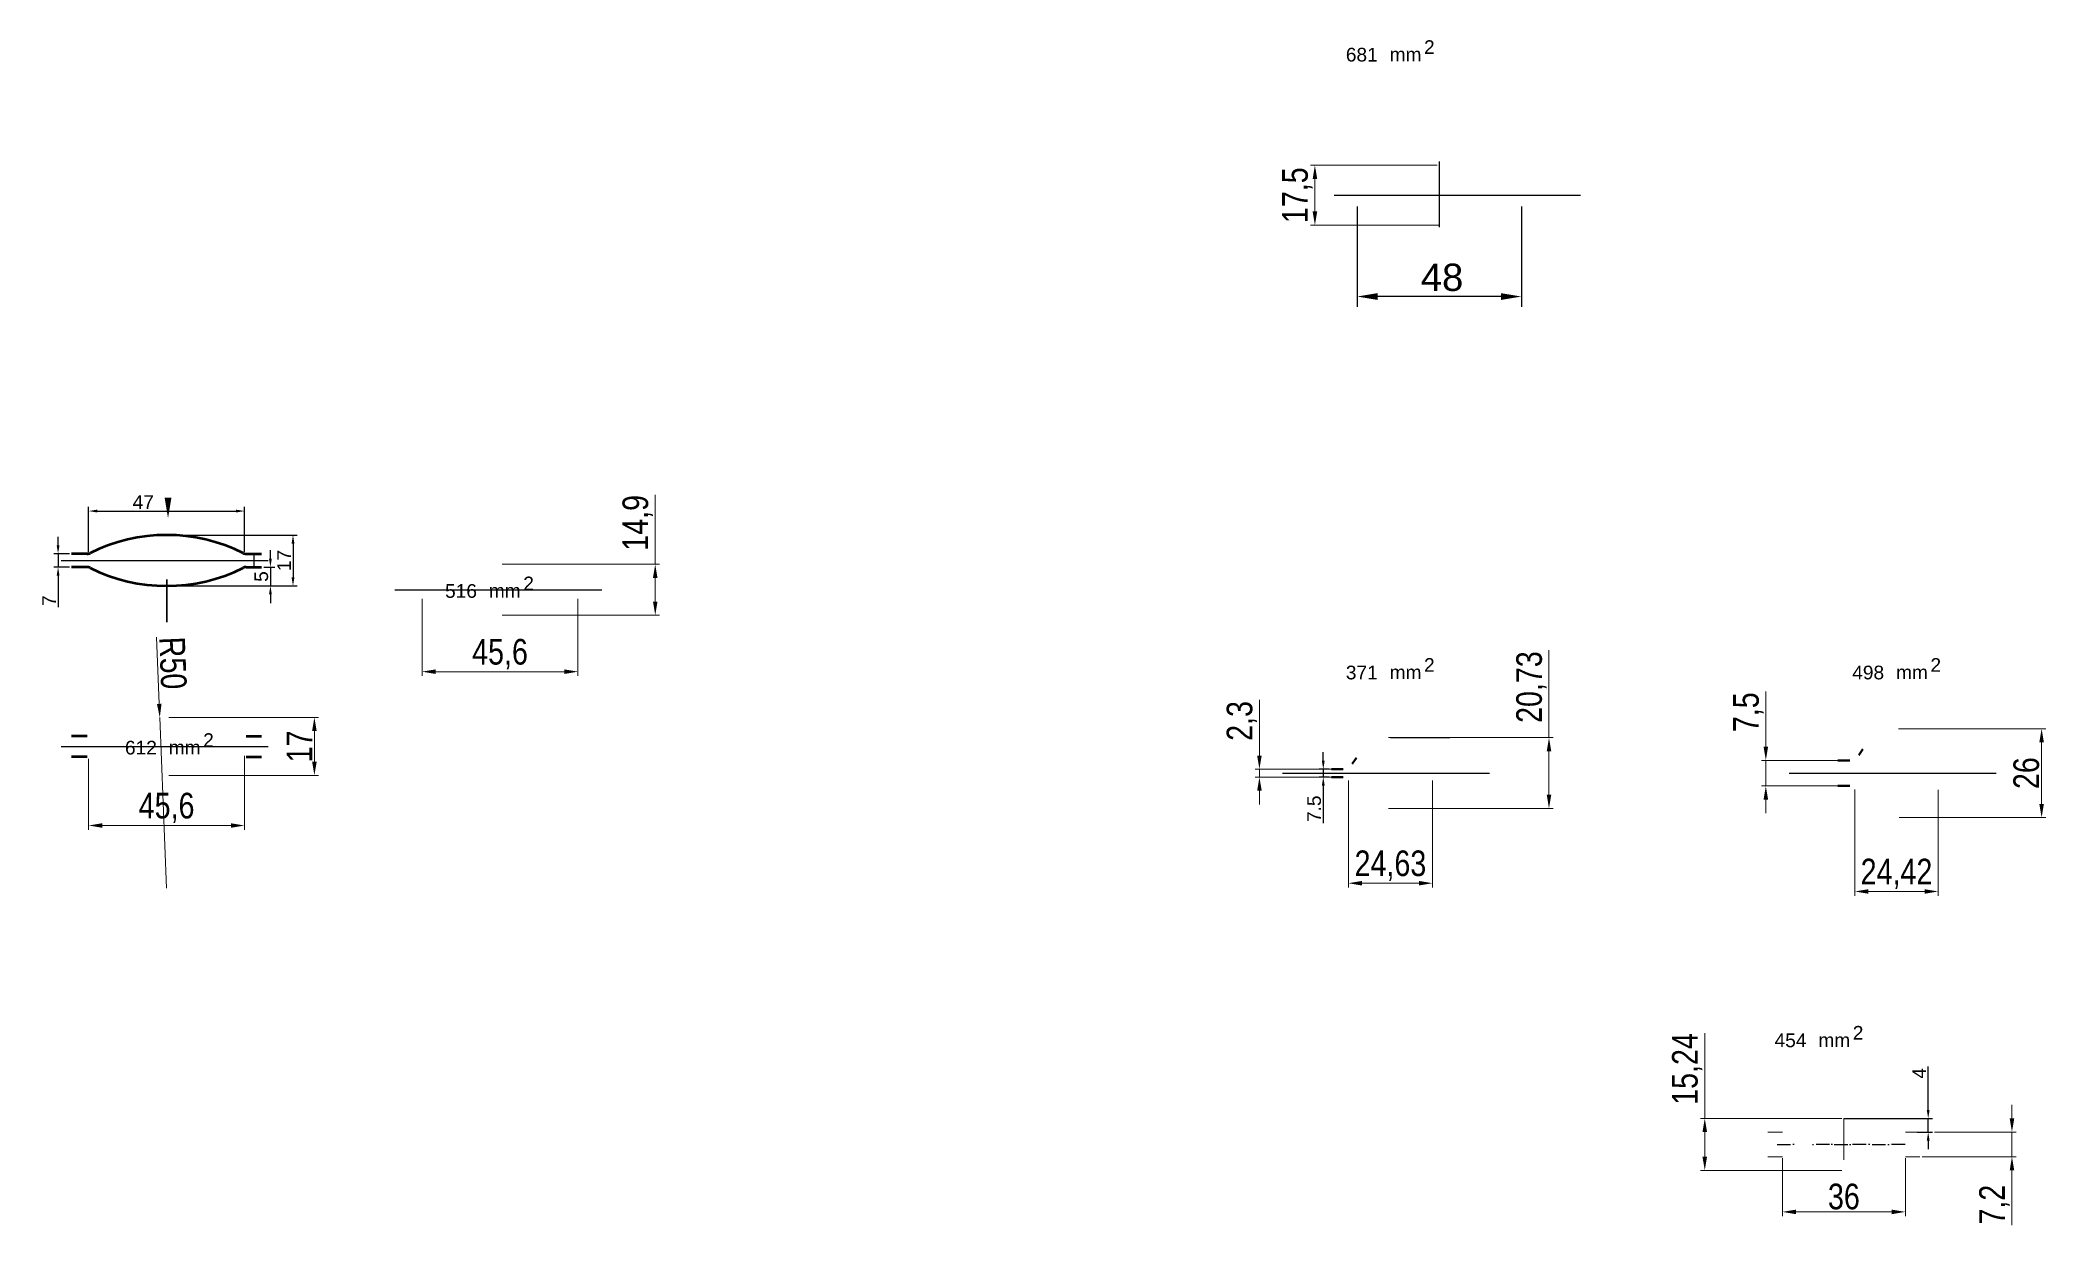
# Model space of a CAD drawing. Header units: millimetres. Extents: x -954 to 34898, y -2134 to 12006.
# Drawn here: x 14973 to 15560, y 3612 to 3960 of the extents above; entities that cross this region are included whole.
import ezdxf

# ---------------------------------------------------------------- set-up
doc = ezdxf.new("R2010")
doc.units = ezdxf.units.MM
doc.header["$LTSCALE"] = 3
doc.linetypes.add('ACAD_ISO04W100', pattern=[30, 24, -3, 0, -3])
for name, color, linetype, lineweight in [('apm', 4, 'Continuous', 30), ('apm2', 6, 'Continuous', 30), ('Main', 1, 'Continuous', 40), ('осевые', 1, 'ACAD_ISO04W100', 25), ('тонкая', 7, 'Continuous', 20), ('тонкий', 7, 'Continuous', 20)]:
    doc.layers.add(name, color=color, linetype=linetype, lineweight=lineweight)
doc.layers.add('Center', color=6, linetype='ACAD_ISO04W100')
doc.styles.add('s1v4', font='arial.ttf', dxfattribs={"height": 4})
doc.styles.add('s3v2.5', font='arial.ttf', dxfattribs={"width": 0.8, "height": 7.5})
doc.styles.get("Standard").update_dxf_attribs({"font": 'arial.ttf'})
doc.dimstyles.new('ISO-25', dxfattribs={"dimtxt": 2.5, "dimasz": 2.5, "dimexe": 1.25, "dimexo": 0.625, "dimtad": 1, "dimtxsty": 'Standard', "dimcen": 2.5, "dimadec": 0, "dimazin": 0, "dimtfac": 1, "dimtmove": 0, "dimatfit": 3, "dimfxl": 1, "dimarcsym": 0})
doc.dimstyles.new('s2v4', dxfattribs={"dimtxt": 8, "dimasz": 6, "dimexe": 3, "dimexo": 0, "dimgap": 1.5, "dimtad": 1, "dimtxsty": 'Standard', "dimcen": 2.5, "dimadec": 0, "dimazin": 0, "dimtfac": 1, "dimtmove": 0, "dimatfit": 3, "dimfxl": 1, "dimarcsym": 0})
doc.dimstyles.new('s3v2.5', dxfattribs={"dimtxt": 7.5, "dimasz": 4, "dimexe": 1.25, "dimexo": 0.625, "dimtad": 1, "dimtxsty": 's3v2.5', "dimcen": 1.5, "dimclrd": 6, "dimclre": 256, "dimclrt": 1, "dimadec": 0, "dimazin": 0, "dimtfac": 1, "dimtmove": 0, "dimatfit": 3, "dimfxl": 1, "dimlwd": -1, "dimlwe": -1, "dimarcsym": 0})

msp = doc.modelspace()

# ---------------------------------------------------------------- texts
at = {"layer": 'тонкая', "style": 's1v4'}
for s, p in [('681', (15354.899, 3953.589)), ('mm', (15367.707, 3953.652)), ('2', (15377.777, 3955.796)), ('2', (15114.291, 3798.833)), ('516', (15091.413, 3796.626)), ('mm', (15104.221, 3796.689)), ('2', (15377.777, 3774.969)), ('2', (15525.904, 3774.969)), ('371', (15354.899, 3772.762)), ('mm', (15367.707, 3772.825)), ('498', (15503.026, 3772.762)), ('mm', (15515.834, 3772.825)), ('2', (15020.658, 3752.981)), ('612', (14997.78, 3750.774)), ('mm', (15010.588, 3750.837)), ('454', (15480.306, 3665.112)), ('mm', (15493.114, 3665.174)), ('2', (15503.184, 3667.318))]:
    msp.add_text(s, height=4, dxfattribs=at).set_placement(p)

# ---------------------------------------------------------------- blocks, each defined once
blk = doc.blocks.new('*D820')
at = {"color": 0, "lineweight": -2, "transparency": 16777216}
for p, q in [((14987.16, 3810.03), (14987.16, 3823.27)), ((14989.66, 3822.02), (15030.26, 3822.02)), ((15032.76, 3810.08), (15032.76, 3823.27))]:
    blk.add_line(p, q, dxfattribs=at)
at = {"color": 0, "transparency": 16777216}
for points in [[(14989.66, 3822.43), (14989.66, 3821.6), (14987.16, 3822.02)], [(15030.26, 3822.43), (15030.26, 3821.6), (15032.76, 3822.02)]]:
    blk.add_solid(points, dxfattribs=at)
at = {"layer": 'Defpoints', "color": 0, "transparency": 16777216}
for p in [(15032.76, 3822.02), (14987.16, 3809.4), (15032.76, 3809.46)]:
    blk.add_point(p, dxfattribs=at)
at = {"color": 0, "transparency": 16777216, "insert": (15003.13, 3824.64), "char_height": 4, "attachment_point": 5}
blk.add_mtext('47', dxfattribs=at)
blk = doc.blocks.new('*D821')
at = {"color": 0, "lineweight": -2, "transparency": 16777216}
for p, q in [((15040.33, 3808.1), (15040.33, 3810.6)), ((15038.39, 3805.6), (15041.58, 3805.6)), ((15040.33, 3805.6), (15040.33, 3800.1)), ((15010.59, 3800.1), (15041.58, 3800.1)), ((15040.33, 3797.6), (15040.33, 3795.1))]:
    blk.add_line(p, q, dxfattribs=at)
at = {"color": 0, "transparency": 16777216}
for points in [[(15039.91, 3808.1), (15040.75, 3808.1), (15040.33, 3805.6)], [(15039.91, 3797.6), (15040.75, 3797.6), (15040.33, 3800.1)]]:
    blk.add_solid(points, dxfattribs=at)
at = {"layer": 'Defpoints', "color": 0, "transparency": 16777216}
for p in [(15037.76, 3805.6), (15009.96, 3800.1), (15040.33, 3800.1)]:
    blk.add_point(p, dxfattribs=at)
at = {"color": 0, "transparency": 16777216, "insert": (15037.67, 3802.85), "char_height": 4, "attachment_point": 5, "rotation": 90}
blk.add_mtext('5', dxfattribs=at)
blk = doc.blocks.new('*D822')
at = {"color": 0, "lineweight": -2, "transparency": 16777216}
for p, q in [((15010.59, 3815), (15048.19, 3815)), ((15046.94, 3812.5), (15046.94, 3802.6)), ((15010.59, 3800.1), (15048.19, 3800.1))]:
    blk.add_line(p, q, dxfattribs=at)
at = {"color": 0, "transparency": 16777216}
for points in [[(15046.52, 3812.5), (15047.36, 3812.5), (15046.94, 3815)], [(15046.52, 3802.6), (15047.36, 3802.6), (15046.94, 3800.1)]]:
    blk.add_solid(points, dxfattribs=at)
at = {"layer": 'Defpoints', "color": 0, "transparency": 16777216}
for p in [(15009.96, 3815), (15009.96, 3800.1), (15046.94, 3800.1)]:
    blk.add_point(p, dxfattribs=at)
at = {"color": 0, "transparency": 16777216, "insert": (15044.31, 3807.55), "char_height": 4, "attachment_point": 5, "rotation": 90}
blk.add_mtext('17', dxfattribs=at)
blk = doc.blocks.new('*D823')
at = {"color": 0, "lineweight": -2, "transparency": 16777216}
for p, q in [((14978.21, 3812), (14978.21, 3814.5)), ((14981.54, 3809.5), (14976.96, 3809.5)), ((14978.21, 3809.5), (14978.21, 3805.6)), ((14981.54, 3805.6), (14976.96, 3805.6)), ((14978.21, 3803.1), (14978.21, 3793.87))]:
    blk.add_line(p, q, dxfattribs=at)
at = {"color": 0, "transparency": 16777216}
for points in [[(14977.8, 3812), (14978.63, 3812), (14978.21, 3809.5)], [(14977.8, 3803.1), (14978.63, 3803.1), (14978.21, 3805.6)]]:
    blk.add_solid(points, dxfattribs=at)
at = {"layer": 'Defpoints', "color": 0, "transparency": 16777216}
for p in [(14982.16, 3809.5), (14978.21, 3805.6), (14982.16, 3805.6)]:
    blk.add_point(p, dxfattribs=at)
at = {"color": 0, "transparency": 16777216, "insert": (14975.59, 3795.79), "char_height": 4, "attachment_point": 5, "rotation": 90}
blk.add_mtext('7', dxfattribs=at)
blk = doc.blocks.new('*D824')
at = {"layer": 'Defpoints', "color": 0, "transparency": 16777216}
for p in [(15084.69, 3796.97), (15130.29, 3796.97), (15084.69, 3775.01)]:
    blk.add_point(p, dxfattribs=at)
at = {"layer": 'тонкая', "transparency": 16777216}
for p, q in [((15084.69, 3796.35), (15084.69, 3773.76)), ((15130.29, 3796.35), (15130.29, 3773.76))]:
    blk.add_line(p, q, dxfattribs=at)
at = {"layer": 'тонкая', "color": 6, "transparency": 16777216}
blk.add_line((15126.29, 3775.01), (15088.69, 3775.01), dxfattribs=at)
for points in [[(15088.69, 3775.68), (15088.69, 3774.34), (15084.69, 3775.01)], [(15126.29, 3775.68), (15126.29, 3774.34), (15130.29, 3775.01)]]:
    blk.add_solid(points, dxfattribs=at)
at = {"layer": 'тонкая', "color": 1, "transparency": 16777216, "insert": (15107.49, 3780.14), "char_height": 7.5, "attachment_point": 5, "style": 's3v2.5'}
blk.add_mtext('45,6', dxfattribs=at)
blk = doc.blocks.new('*D825')
at = {"layer": 'Defpoints', "color": 0, "transparency": 16777216}
for p in [(15107.49, 3806.43), (15152.89, 3806.43), (15107.49, 3791.53)]:
    blk.add_point(p, dxfattribs=at)
at = {"layer": 'тонкая', "color": 6, "transparency": 16777216}
for p, q in [((15152.89, 3806.43), (15152.89, 3826.72)), ((15152.89, 3795.53), (15152.89, 3802.43))]:
    blk.add_line(p, q, dxfattribs=at)
at = {"layer": 'тонкая', "transparency": 16777216}
for p, q in [((15108.12, 3806.43), (15154.14, 3806.43)), ((15108.12, 3791.53), (15154.14, 3791.53))]:
    blk.add_line(p, q, dxfattribs=at)
at = {"layer": 'тонкая', "color": 6, "transparency": 16777216}
for points in [[(15152.23, 3802.43), (15153.56, 3802.43), (15152.89, 3806.43)], [(15152.23, 3795.53), (15153.56, 3795.53), (15152.89, 3791.53)]]:
    blk.add_solid(points, dxfattribs=at)
at = {"layer": 'тонкая', "color": 1, "transparency": 16777216, "insert": (15147.76, 3818.57), "char_height": 7.5, "attachment_point": 5, "rotation": 90, "style": 's3v2.5'}
blk.add_mtext('14,9', dxfattribs=at)
blk = doc.blocks.new('*D826')
at = {"layer": 'Defpoints', "color": 0, "transparency": 16777216}
for p in [(14987.16, 3750.13), (15032.76, 3750.96), (14987.16, 3729.98)]:
    blk.add_point(p, dxfattribs=at)
at = {"layer": 'тонкая', "transparency": 16777216}
for p, q in [((14987.16, 3749.5), (14987.16, 3728.73)), ((15032.76, 3750.33), (15032.76, 3728.73))]:
    blk.add_line(p, q, dxfattribs=at)
at = {"layer": 'тонкая', "color": 6, "transparency": 16777216}
blk.add_line((15028.76, 3729.98), (14991.16, 3729.98), dxfattribs=at)
for points in [[(14991.16, 3730.65), (14991.16, 3729.32), (14987.16, 3729.98)], [(15028.76, 3730.65), (15028.76, 3729.32), (15032.76, 3729.98)]]:
    blk.add_solid(points, dxfattribs=at)
at = {"layer": 'тонкая', "color": 1, "transparency": 16777216, "insert": (15009.96, 3735.12), "char_height": 7.5, "attachment_point": 5, "style": 's3v2.5'}
blk.add_mtext('45,6', dxfattribs=at)
blk = doc.blocks.new('*D827')
at = {"layer": 'Defpoints', "color": 0, "transparency": 16777216}
for p in [(15009.96, 3761.63), (15053.19, 3761.63), (15009.96, 3744.63)]:
    blk.add_point(p, dxfattribs=at)
at = {"layer": 'тонкая', "transparency": 16777216}
for p, q in [((15010.59, 3761.63), (15054.44, 3761.63)), ((15010.59, 3744.63), (15054.44, 3744.63))]:
    blk.add_line(p, q, dxfattribs=at)
at = {"layer": 'тонкая', "color": 6, "transparency": 16777216}
blk.add_line((15053.19, 3748.63), (15053.19, 3757.63), dxfattribs=at)
for points in [[(15052.53, 3757.63), (15053.86, 3757.63), (15053.19, 3761.63)], [(15052.53, 3748.63), (15053.86, 3748.63), (15053.19, 3744.63)]]:
    blk.add_solid(points, dxfattribs=at)
at = {"layer": 'тонкая', "color": 1, "transparency": 16777216, "insert": (15048.8, 3753.13), "char_height": 7.5, "attachment_point": 5, "rotation": 90, "style": 's3v2.5'}
blk.add_mtext('17', dxfattribs=at)
blk = doc.blocks.new('*D828')
at = {"layer": 'Defpoints', "color": 0, "transparency": 16777216}
for p in [(15007.97, 3761.59), (15009.96, 3711.63)]:
    blk.add_point(p, dxfattribs=at)
at = {"layer": 'тонкая', "color": 6, "transparency": 16777216}
for p, q in [((15007.03, 3785.14), (15007.81, 3765.59)), ((15009.96, 3711.63), (15007.97, 3761.59))]:
    blk.add_line(p, q, dxfattribs=at)
blk.add_solid([(15008.48, 3765.61), (15007.14, 3765.56), (15007.97, 3761.59)], dxfattribs=at)
at = {"layer": 'тонкая', "color": 1, "transparency": 16777216, "insert": (15011.79, 3777.54), "char_height": 7.5, "attachment_point": 5, "rotation": 272.28694, "style": 's3v2.5'}
blk.add_mtext('R50', dxfattribs=at)
blk = doc.blocks.new('*D833')
at = {"layer": 'Defpoints', "color": 0, "transparency": 16777216}
for p in [(15358.19, 3911.14), (15406.24, 3911.14), (15358.19, 3884.8)]:
    blk.add_point(p, dxfattribs=at)
at = {"layer": 'тонкий', "color": 0, "lineweight": -2, "transparency": 16777216}
for p, q in [((15358.19, 3911.14), (15358.19, 3881.8)), ((15406.24, 3911.14), (15406.24, 3881.8)), ((15400.24, 3884.8), (15364.19, 3884.8))]:
    blk.add_line(p, q, dxfattribs=at)
at = {"layer": 'тонкий', "color": 0, "transparency": 16777216}
for points in [[(15364.19, 3885.8), (15364.19, 3883.8), (15358.19, 3884.8)], [(15400.24, 3885.8), (15400.24, 3883.8), (15406.24, 3884.8)]]:
    blk.add_solid(points, dxfattribs=at)
at = {"layer": 'тонкий', "color": 0, "transparency": 16777216, "insert": (15383.04, 3890.38), "char_height": 8, "attachment_point": 5}
blk.add_mtext('48', dxfattribs=at)
blk = doc.blocks.new('*D834')
at = {"layer": 'Defpoints', "color": 0, "transparency": 16777216}
for p in [(15345.85, 3923.21), (15382.21, 3923.21), (15382.82, 3905.71)]:
    blk.add_point(p, dxfattribs=at)
at = {"layer": 'тонкая', "transparency": 16777216}
for p, q in [((15381.59, 3923.21), (15344.6, 3923.21)), ((15382.2, 3905.71), (15344.6, 3905.71))]:
    blk.add_line(p, q, dxfattribs=at)
at = {"layer": 'тонкая', "color": 6, "transparency": 16777216}
blk.add_line((15345.85, 3909.71), (15345.85, 3919.21), dxfattribs=at)
for points in [[(15345.19, 3919.21), (15346.52, 3919.21), (15345.85, 3923.21)], [(15345.19, 3909.71), (15346.52, 3909.71), (15345.85, 3905.71)]]:
    blk.add_solid(points, dxfattribs=at)
at = {"layer": 'тонкая', "color": 1, "transparency": 16777216, "insert": (15340.72, 3914.46), "char_height": 7.5, "attachment_point": 5, "rotation": 90, "style": 's3v2.5'}
blk.add_mtext('17,5', dxfattribs=at)
blk = doc.blocks.new('*D835')
at = {"color": 0, "lineweight": -2, "transparency": 16777216}
for p, q in [((15348.3, 3748.96), (15348.3, 3751.46)), ((15350.06, 3746.46), (15347.05, 3746.46)), ((15350.06, 3744.16), (15347.05, 3744.16)), ((15348.3, 3746.46), (15348.3, 3744.16)), ((15348.3, 3741.66), (15348.3, 3730.63))]:
    blk.add_line(p, q, dxfattribs=at)
at = {"color": 0, "transparency": 16777216}
for points in [[(15347.88, 3748.96), (15348.71, 3748.96), (15348.3, 3746.46)], [(15347.88, 3741.66), (15348.71, 3741.66), (15348.3, 3744.16)]]:
    blk.add_solid(points, dxfattribs=at)
at = {"layer": 'Defpoints', "color": 0, "transparency": 16777216}
for p in [(15348.3, 3744.16), (15350.69, 3746.46), (15350.69, 3744.16)]:
    blk.add_point(p, dxfattribs=at)
at = {"color": 0, "transparency": 16777216, "insert": (15345.64, 3734.89), "char_height": 4, "attachment_point": 5, "rotation": 90}
blk.add_mtext('7.5', dxfattribs=at)
blk = doc.blocks.new('*D836')
at = {"layer": 'Defpoints', "color": 0, "transparency": 16777216}
for p in [(15355.63, 3743.77), (15380.26, 3743.74), (15355.63, 3713.1)]:
    blk.add_point(p, dxfattribs=at)
at = {"layer": 'тонкая', "transparency": 16777216}
for p, q in [((15355.63, 3743.14), (15355.63, 3711.85)), ((15380.26, 3743.12), (15380.26, 3711.85))]:
    blk.add_line(p, q, dxfattribs=at)
at = {"layer": 'тонкая', "color": 6, "transparency": 16777216}
blk.add_line((15376.26, 3713.1), (15359.63, 3713.1), dxfattribs=at)
for points in [[(15359.63, 3713.76), (15359.63, 3712.43), (15355.63, 3713.1)], [(15376.26, 3713.76), (15376.26, 3712.43), (15380.26, 3713.1)]]:
    blk.add_solid(points, dxfattribs=at)
at = {"layer": 'тонкая', "color": 1, "transparency": 16777216, "insert": (15367.94, 3718.23), "char_height": 7.5, "attachment_point": 5, "style": 's3v2.5'}
blk.add_mtext('24,63', dxfattribs=at)
blk = doc.blocks.new('*D837')
at = {"layer": 'Defpoints', "color": 0, "transparency": 16777216}
for p in [(15366.72, 3755.71), (15414.32, 3755.71), (15366.72, 3734.97)]:
    blk.add_point(p, dxfattribs=at)
at = {"layer": 'тонкая', "color": 6, "transparency": 16777216}
for p, q in [((15414.32, 3755.71), (15414.32, 3781.3)), ((15414.32, 3738.97), (15414.32, 3751.71))]:
    blk.add_line(p, q, dxfattribs=at)
at = {"layer": 'тонкая', "transparency": 16777216}
for p, q in [((15367.34, 3755.71), (15415.57, 3755.71)), ((15367.34, 3734.97), (15415.57, 3734.97))]:
    blk.add_line(p, q, dxfattribs=at)
at = {"layer": 'тонкая', "color": 6, "transparency": 16777216}
for points in [[(15413.66, 3751.71), (15414.99, 3751.71), (15414.32, 3755.71)], [(15413.66, 3738.97), (15414.99, 3738.97), (15414.32, 3734.97)]]:
    blk.add_solid(points, dxfattribs=at)
at = {"layer": 'тонкая', "color": 1, "transparency": 16777216, "insert": (15409.19, 3770.5), "char_height": 7.5, "attachment_point": 5, "rotation": 90, "style": 's3v2.5'}
blk.add_mtext('20,73', dxfattribs=at)
blk = doc.blocks.new('*D838')
at = {"layer": 'Defpoints', "color": 0, "transparency": 16777216}
for p in [(15329.62, 3746.46), (15352.42, 3746.46), (15352.42, 3744.16)]:
    blk.add_point(p, dxfattribs=at)
at = {"layer": 'тонкая', "color": 6, "transparency": 16777216}
for p, q in [((15329.62, 3750.46), (15329.62, 3766.73)), ((15329.62, 3744.16), (15329.62, 3746.46)), ((15329.62, 3740.16), (15329.62, 3736.16))]:
    blk.add_line(p, q, dxfattribs=at)
at = {"layer": 'тонкая', "transparency": 16777216}
for p, q in [((15351.8, 3746.46), (15328.37, 3746.46)), ((15351.8, 3744.16), (15328.37, 3744.16))]:
    blk.add_line(p, q, dxfattribs=at)
at = {"layer": 'тонкая', "color": 6, "transparency": 16777216}
for points in [[(15328.96, 3750.46), (15330.29, 3750.46), (15329.62, 3746.46)], [(15328.96, 3740.16), (15330.29, 3740.16), (15329.62, 3744.16)]]:
    blk.add_solid(points, dxfattribs=at)
at = {"layer": 'тонкая', "color": 1, "transparency": 16777216, "insert": (15324.49, 3760.59), "char_height": 7.5, "attachment_point": 5, "rotation": 90, "style": 's3v2.5'}
blk.add_mtext('2,3', dxfattribs=at)
blk = doc.blocks.new('*D839')
at = {"layer": 'Defpoints', "color": 0, "transparency": 16777216}
for p in [(15477.75, 3749.06), (15500.55, 3749.06), (15499.81, 3741.56)]:
    blk.add_point(p, dxfattribs=at)
at = {"layer": 'тонкая', "color": 6, "transparency": 16777216}
for p, q in [((15477.75, 3753.06), (15477.75, 3769.22)), ((15477.75, 3741.56), (15477.75, 3749.06)), ((15477.75, 3737.56), (15477.75, 3733.56))]:
    blk.add_line(p, q, dxfattribs=at)
at = {"layer": 'тонкая', "transparency": 16777216}
for p, q in [((15499.92, 3749.06), (15476.5, 3749.06)), ((15499.19, 3741.56), (15476.5, 3741.56))]:
    blk.add_line(p, q, dxfattribs=at)
at = {"layer": 'тонкая', "color": 6, "transparency": 16777216}
for points in [[(15477.08, 3753.06), (15478.42, 3753.06), (15477.75, 3749.06)], [(15477.08, 3737.56), (15478.42, 3737.56), (15477.75, 3741.56)]]:
    blk.add_solid(points, dxfattribs=at)
at = {"layer": 'тонкая', "color": 1, "transparency": 16777216, "insert": (15472.63, 3763.14), "char_height": 7.5, "attachment_point": 5, "rotation": 90, "style": 's3v2.5'}
blk.add_mtext('7,5', dxfattribs=at)
blk = doc.blocks.new('*D840')
at = {"layer": 'Defpoints', "color": 0, "transparency": 16777216}
for p in [(15515.97, 3758.3), (15516.16, 3732.31), (15558.42, 3732.31)]:
    blk.add_point(p, dxfattribs=at)
at = {"layer": 'тонкая', "transparency": 16777216}
for p, q in [((15516.59, 3758.3), (15559.67, 3758.3)), ((15516.79, 3732.31), (15559.67, 3732.31))]:
    blk.add_line(p, q, dxfattribs=at)
at = {"layer": 'тонкая', "color": 6, "transparency": 16777216}
blk.add_line((15558.42, 3754.3), (15558.42, 3736.31), dxfattribs=at)
for points in [[(15557.75, 3754.3), (15559.08, 3754.3), (15558.42, 3758.3)], [(15557.75, 3736.31), (15559.08, 3736.31), (15558.42, 3732.31)]]:
    blk.add_solid(points, dxfattribs=at)
at = {"layer": 'тонкая', "color": 1, "transparency": 16777216, "insert": (15553.96, 3745.31), "char_height": 7.5, "attachment_point": 5, "rotation": 90, "style": 's3v2.5'}
blk.add_mtext('26', dxfattribs=at)
blk = doc.blocks.new('*D841')
at = {"layer": 'Defpoints', "color": 0, "transparency": 16777216}
for p in [(15503.76, 3741.17), (15528.18, 3741.01), (15503.76, 3710.68)]:
    blk.add_point(p, dxfattribs=at)
at = {"layer": 'тонкая', "transparency": 16777216}
for p, q in [((15503.76, 3740.54), (15503.76, 3709.43)), ((15528.18, 3740.38), (15528.18, 3709.43))]:
    blk.add_line(p, q, dxfattribs=at)
at = {"layer": 'тонкая', "color": 6, "transparency": 16777216}
blk.add_line((15524.18, 3710.68), (15507.76, 3710.68), dxfattribs=at)
for points in [[(15507.76, 3711.35), (15507.76, 3710.02), (15503.76, 3710.68)], [(15524.18, 3711.35), (15524.18, 3710.02), (15528.18, 3710.68)]]:
    blk.add_solid(points, dxfattribs=at)
at = {"layer": 'тонкая', "color": 1, "transparency": 16777216, "insert": (15515.97, 3715.82), "char_height": 7.5, "attachment_point": 5, "style": 's3v2.5'}
blk.add_mtext('24,42', dxfattribs=at)
blk = doc.blocks.new('*D842')
at = {"color": 0, "lineweight": -2, "transparency": 16777216}
for p, q in [((15525.24, 3646.75), (15525.24, 3659.48)), ((15500.58, 3644.25), (15526.49, 3644.25)), ((15525.24, 3640.25), (15525.24, 3644.25)), ((15522, 3640.25), (15526.49, 3640.25)), ((15525.24, 3637.75), (15525.24, 3635.25))]:
    blk.add_line(p, q, dxfattribs=at)
at = {"color": 0, "transparency": 16777216}
for points in [[(15524.82, 3646.75), (15525.65, 3646.75), (15525.24, 3644.25)], [(15524.82, 3637.75), (15525.65, 3637.75), (15525.24, 3640.25)]]:
    blk.add_solid(points, dxfattribs=at)
at = {"layer": 'Defpoints', "color": 0, "transparency": 16777216}
for p in [(15499.95, 3644.25), (15525.24, 3644.25), (15521.38, 3640.25)]:
    blk.add_point(p, dxfattribs=at)
at = {"color": 0, "transparency": 16777216, "insert": (15522.61, 3657.47), "char_height": 4, "attachment_point": 5, "rotation": 90}
blk.add_mtext('4', dxfattribs=at)
blk = doc.blocks.new('*D843')
at = {"layer": 'Defpoints', "color": 0, "transparency": 16777216}
for p in [(15526.49, 3640.25), (15522.81, 3633.05), (15549.74, 3633.05)]:
    blk.add_point(p, dxfattribs=at)
at = {"layer": 'тонкая', "color": 6, "transparency": 16777216}
for p, q in [((15549.74, 3644.25), (15549.74, 3648.25)), ((15549.74, 3640.25), (15549.74, 3633.05)), ((15549.74, 3629.05), (15549.74, 3612.99))]:
    blk.add_line(p, q, dxfattribs=at)
at = {"layer": 'тонкая', "transparency": 16777216}
for p, q in [((15527.11, 3640.25), (15550.99, 3640.25)), ((15523.44, 3633.05), (15550.99, 3633.05))]:
    blk.add_line(p, q, dxfattribs=at)
at = {"layer": 'тонкая', "color": 6, "transparency": 16777216}
for points in [[(15549.08, 3644.25), (15550.41, 3644.25), (15549.74, 3640.25)], [(15549.08, 3629.05), (15550.41, 3629.05), (15549.74, 3633.05)]]:
    blk.add_solid(points, dxfattribs=at)
at = {"layer": 'тонкая', "color": 1, "transparency": 16777216, "insert": (15544.61, 3619.02), "char_height": 7.5, "attachment_point": 5, "rotation": 90, "style": 's3v2.5'}
blk.add_mtext('7,2', dxfattribs=at)
blk = doc.blocks.new('*D844')
at = {"layer": 'Defpoints', "color": 0, "transparency": 16777216}
for p in [(15482.58, 3633.3), (15518.58, 3633.3), (15482.58, 3616.9)]:
    blk.add_point(p, dxfattribs=at)
at = {"layer": 'тонкая', "transparency": 16777216}
for p, q in [((15482.58, 3632.67), (15482.58, 3615.65)), ((15518.58, 3632.67), (15518.58, 3615.65))]:
    blk.add_line(p, q, dxfattribs=at)
at = {"layer": 'тонкая', "color": 6, "transparency": 16777216}
blk.add_line((15514.58, 3616.9), (15486.58, 3616.9), dxfattribs=at)
for points in [[(15486.58, 3617.56), (15486.58, 3616.23), (15482.58, 3616.9)], [(15514.58, 3617.56), (15514.58, 3616.23), (15518.58, 3616.9)]]:
    blk.add_solid(points, dxfattribs=at)
at = {"layer": 'тонкая', "color": 1, "transparency": 16777216, "insert": (15500.58, 3621.36), "char_height": 7.5, "attachment_point": 5, "style": 's3v2.5'}
blk.add_mtext('36', dxfattribs=at)
blk = doc.blocks.new('*D845')
at = {"layer": 'Defpoints', "color": 0, "transparency": 16777216}
for p in [(15459.89, 3644.27), (15500.58, 3644.27), (15500.58, 3629.03)]:
    blk.add_point(p, dxfattribs=at)
at = {"layer": 'тонкая', "color": 6, "transparency": 16777216}
for p, q in [((15459.89, 3644.27), (15459.89, 3669.18)), ((15459.89, 3633.03), (15459.89, 3640.27))]:
    blk.add_line(p, q, dxfattribs=at)
at = {"layer": 'тонкая', "transparency": 16777216}
for p, q in [((15499.95, 3644.27), (15458.64, 3644.27)), ((15499.95, 3629.03), (15458.64, 3629.03))]:
    blk.add_line(p, q, dxfattribs=at)
at = {"layer": 'тонкая', "color": 6, "transparency": 16777216}
for points in [[(15459.22, 3640.27), (15460.55, 3640.27), (15459.89, 3644.27)], [(15459.22, 3633.03), (15460.55, 3633.03), (15459.89, 3629.03)]]:
    blk.add_solid(points, dxfattribs=at)
at = {"layer": 'тонкая', "color": 1, "transparency": 16777216, "insert": (15454.75, 3658.73), "char_height": 7.5, "attachment_point": 5, "rotation": 90, "style": 's3v2.5'}
blk.add_mtext('15,24', dxfattribs=at)

# ---------------------------------------------------------------- dimensions: what is measured, and where the dimension line sits
dim = msp.add_linear_dim(base=(15032.764, 3822.016), p1=(14987.164, 3809.401), p2=(15032.764, 3809.459), text='47', dimstyle='ISO-25', override={"dimtxt": 4})
dim.commit()
dim.dimension.update_dxf_attribs({"geometry": '*D820', "text_midpoint": (15003.13, 3822.016), "dimtype": 160})
for base, p1, p2, text, picture, middle in [((14978.214, 3805.601), (14982.164, 3809.501), (14982.164, 3805.601), '7', '*D823', (14978.214, 3795.788)), ((15046.938, 3800.1), (15009.964, 3815.002), (15009.964, 3800.1), '17', '*D822', (15046.938, 3807.551)), ((15525.235, 3644.253), (15521.375, 3640.253), (15499.952, 3644.253), '4', '*D842', (15525.235, 3657.469))]:
    dim = msp.add_linear_dim(base=base, p1=p1, p2=p2, angle=90, text=text, dimstyle='ISO-25', override={"dimtxt": 4})
    dim.commit()
    dim.dimension.update_dxf_attribs({"geometry": picture, "text_midpoint": middle, "dimtype": 160})
for base, p1, p2, text, picture, middle in [((15040.331, 3800.1), (15037.764, 3805.601), (15009.964, 3800.1), '5', '*D821', (15037.672, 3802.851)), ((15348.298, 3744.155), (15350.687, 3746.455), (15350.687, 3744.155), '7.5', '*D835', (15345.639, 3734.89))]:
    dim = msp.add_linear_dim(base=base, p1=p1, p2=p2, angle=90, text=text, dimstyle='ISO-25', override={"dimtxt": 4})
    dim.commit()
    dim.dimension.update_dxf_attribs({"geometry": picture, "text_midpoint": middle})
at = {"layer": 'тонкая'}
for base, p1, p2, picture, middle in [((15345.854, 3923.207), (15382.824, 3905.71), (15382.214, 3923.207), '*D834', (15340.722, 3914.459)), ((15152.892, 3806.433), (15107.491, 3791.53), (15107.491, 3806.433), '*D825', (15147.76, 3818.574)), ((15414.323, 3755.705), (15366.719, 3734.973), (15366.719, 3755.705), '*D837', (15409.191, 3770.505)), ((15329.624, 3746.455), (15352.421, 3744.155), (15352.421, 3746.455), '*D838', (15324.492, 3760.593)), ((15477.751, 3749.055), (15499.814, 3741.555), (15500.547, 3749.055), '*D839', (15472.634, 3763.14)), ((15053.192, 3761.63), (15009.964, 3744.628), (15009.964, 3761.63), '*D827', (15048.802, 3753.129)), ((15558.416, 3732.306), (15515.966, 3758.305), (15516.164, 3732.306), '*D840', (15553.962, 3745.305)), ((15459.887, 3644.274), (15500.577, 3629.032), (15500.577, 3644.274), '*D845', (15454.755, 3658.728)), ((15549.744, 3633.053), (15526.485, 3640.253), (15522.81, 3633.053), '*D843', (15544.612, 3619.022))]:
    dim = msp.add_linear_dim(base=base, p1=p1, p2=p2, angle=90, dimstyle='s3v2.5', dxfattribs=at)
    dim.commit()
    dim.dimension.update_dxf_attribs({"geometry": picture, "text_midpoint": middle})
for base, p1, p2, picture, middle in [((15084.691, 3775.012), (15130.291, 3796.974), (15084.691, 3796.974), '*D824', (15107.491, 3780.144)), ((14987.164, 3729.983), (15032.764, 3750.958), (14987.164, 3750.129), '*D826', (15009.964, 3735.115)), ((15355.63, 3713.096), (15380.26, 3743.742), (15355.63, 3743.768), '*D836', (15367.945, 3718.228)), ((15503.757, 3710.685), (15528.176, 3741.007), (15503.757, 3741.168), '*D841', (15515.966, 3715.817)), ((15482.577, 3616.898), (15518.577, 3633.299), (15482.577, 3633.299), '*D844', (15500.577, 3621.355))]:
    dim = msp.add_linear_dim(base=base, p1=p1, p2=p2, dimstyle='s3v2.5', dxfattribs=at)
    dim.commit()
    dim.dimension.update_dxf_attribs({"geometry": picture, "text_midpoint": middle})
dim = msp.add_radius_dim(center=(15009.964, 3711.63), mpoint=(15007.969, 3761.591), dimstyle='s3v2.5', dxfattribs=at)
dim.commit()
dim.dimension.update_dxf_attribs({"geometry": '*D828', "text_midpoint": (15011.79, 3777.539)})
at = {"layer": 'тонкий'}
dim = msp.add_linear_dim(base=(15358.191, 3884.798), p1=(15406.237, 3911.14), p2=(15358.191, 3911.14), dimstyle='s2v4', override={"dimdec": 0}, dxfattribs=at)
dim.commit()
dim.dimension.update_dxf_attribs({"geometry": '*D833', "text_midpoint": (15383.038, 3884.798), "dimtype": 160})

# ---------------------------------------------------------------- linework, layer by layer
for p, q in [((15035.503, 3809.501), (15035.503, 3805.601)), ((15367.952, 3755.705), (15385.277, 3755.705))]:
    msp.add_line(p, q)
at = {"color": 3, "linetype": 'ByBlock'}
for p, q in [((15481.019, 3636.653), (15484.972, 3636.653)), ((15486.045, 3636.653), (15485.672, 3636.653)), ((15491.366, 3636.653), (15491.739, 3636.653)), ((15496.392, 3636.653), (15492.439, 3636.653)), ((15497.27, 3636.653), (15496.898, 3636.653)), ((15497.776, 3636.653), (15501.729, 3636.653)), ((15502.235, 3636.653), (15502.608, 3636.653)), ((15507.066, 3636.653), (15503.113, 3636.653)), ((15508.139, 3636.653), (15507.766, 3636.653)), ((15508.823, 3636.653), (15512.777, 3636.653)), ((15513.461, 3636.653), (15513.833, 3636.653)), ((15518.471, 3636.653), (15514.518, 3636.653))]:
    msp.add_line(p, q, dxfattribs=at)
at = {"layer": 'apm', "color": 6, "linetype": 'ByBlock'}
msp.add_solid([(15011.375, 3825.941), (15009.375, 3825.941), (15010.375, 3819.941)], dxfattribs=at)
at = {"layer": 'apm2', "linetype": 'ByBlock'}
msp.add_line((15010.025, 3789.546), (15010.025, 3801.953), dxfattribs=at)
at = {"layer": 'Center'}
for p, q in [((14979.15, 3807.551), (15011.833, 3807.551)), ((15007.031, 3807.551), (15039.714, 3807.551)), ((15076.677, 3798.982), (15109.36, 3798.982)), ((15104.558, 3798.982), (15137.241, 3798.982)), ((14979.15, 3753.129), (15011.833, 3753.129)), ((15007.031, 3753.129), (15039.714, 3753.129)), ((15336.4, 3745.305), (15369.083, 3745.305)), ((15364.281, 3745.305), (15396.964, 3745.305)), ((15484.527, 3745.305), (15517.21, 3745.305)), ((15512.408, 3745.305), (15545.091, 3745.305))]:
    msp.add_line(p, q, dxfattribs=at)
at = {"layer": 'Main', "lineweight": 50}
for p, q in [((14986.687, 3809.501), (14982.164, 3809.501)), ((15033.242, 3809.501), (15037.764, 3809.501)), ((14986.687, 3805.601), (14982.164, 3805.601)), ((15033.242, 3805.601), (15037.764, 3805.601)), ((14986.687, 3756.129), (14982.164, 3756.129)), ((15033.242, 3756.129), (15037.764, 3756.129)), ((14986.687, 3750.129), (14982.164, 3750.129)), ((15033.242, 3750.129), (15037.764, 3750.129))]:
    msp.add_line(p, q, dxfattribs=at)
at = {"layer": 'Main'}
for p, q in [((15356.795, 3747.995), (15358.031, 3749.761)), ((15504.922, 3750.595), (15506.158, 3752.361))]:
    msp.add_line(p, q, dxfattribs=at)
at = {"layer": 'Main', "lineweight": 40}
for p, q in [((15502.282, 3749.055), (15498.813, 3749.055)), ((15354.155, 3746.455), (15350.687, 3746.455)), ((15354.155, 3744.155), (15350.687, 3744.155)), ((15502.282, 3741.555), (15498.813, 3741.555))]:
    msp.add_line(p, q, dxfattribs=at)
at = {"layer": 'Main', "lineweight": 50}
for centre, radius, start, end in [((15009.964, 3765.002), 50, 63.407306, 116.592694), ((14986.687, 3811.501), 2, 270, 296.592694), ((15033.242, 3811.501), 2, 243.407306, 270), ((14986.687, 3803.601), 2, 63.407306, 90), ((15009.964, 3850.1), 50, 243.407306, 296.592694), ((15033.242, 3803.601), 2, 90, 116.592694)]:
    msp.add_arc(centre, radius, start, end, dxfattribs=at)
at = {"layer": 'осевые'}
for p, q in [((15382.214, 3924.357), (15382.214, 3905.057)), ((15351.525, 3914.457), (15425.157, 3914.457))]:
    msp.add_line(p, q, dxfattribs=at)
at = {"layer": 'тонкая'}
for p, q in [((15500.577, 3644.253), (15500.577, 3632.148)), ((15482.577, 3640.253), (15478.345, 3640.253)), ((15518.577, 3640.253), (15522.81, 3640.253)), ((15482.577, 3633.053), (15478.345, 3633.053)), ((15518.577, 3633.053), (15522.81, 3633.053))]:
    msp.add_line(p, q, dxfattribs=at)

msp.set_redraw_order([(e.dxf.handle, doc.entitydb.next_handle()) for e in msp.query("TEXT MTEXT ATTDEF DIMENSION ARC_DIMENSION")])  # texts and dimensions are drawn at this point

doc.saveas('drawing.dxf')
